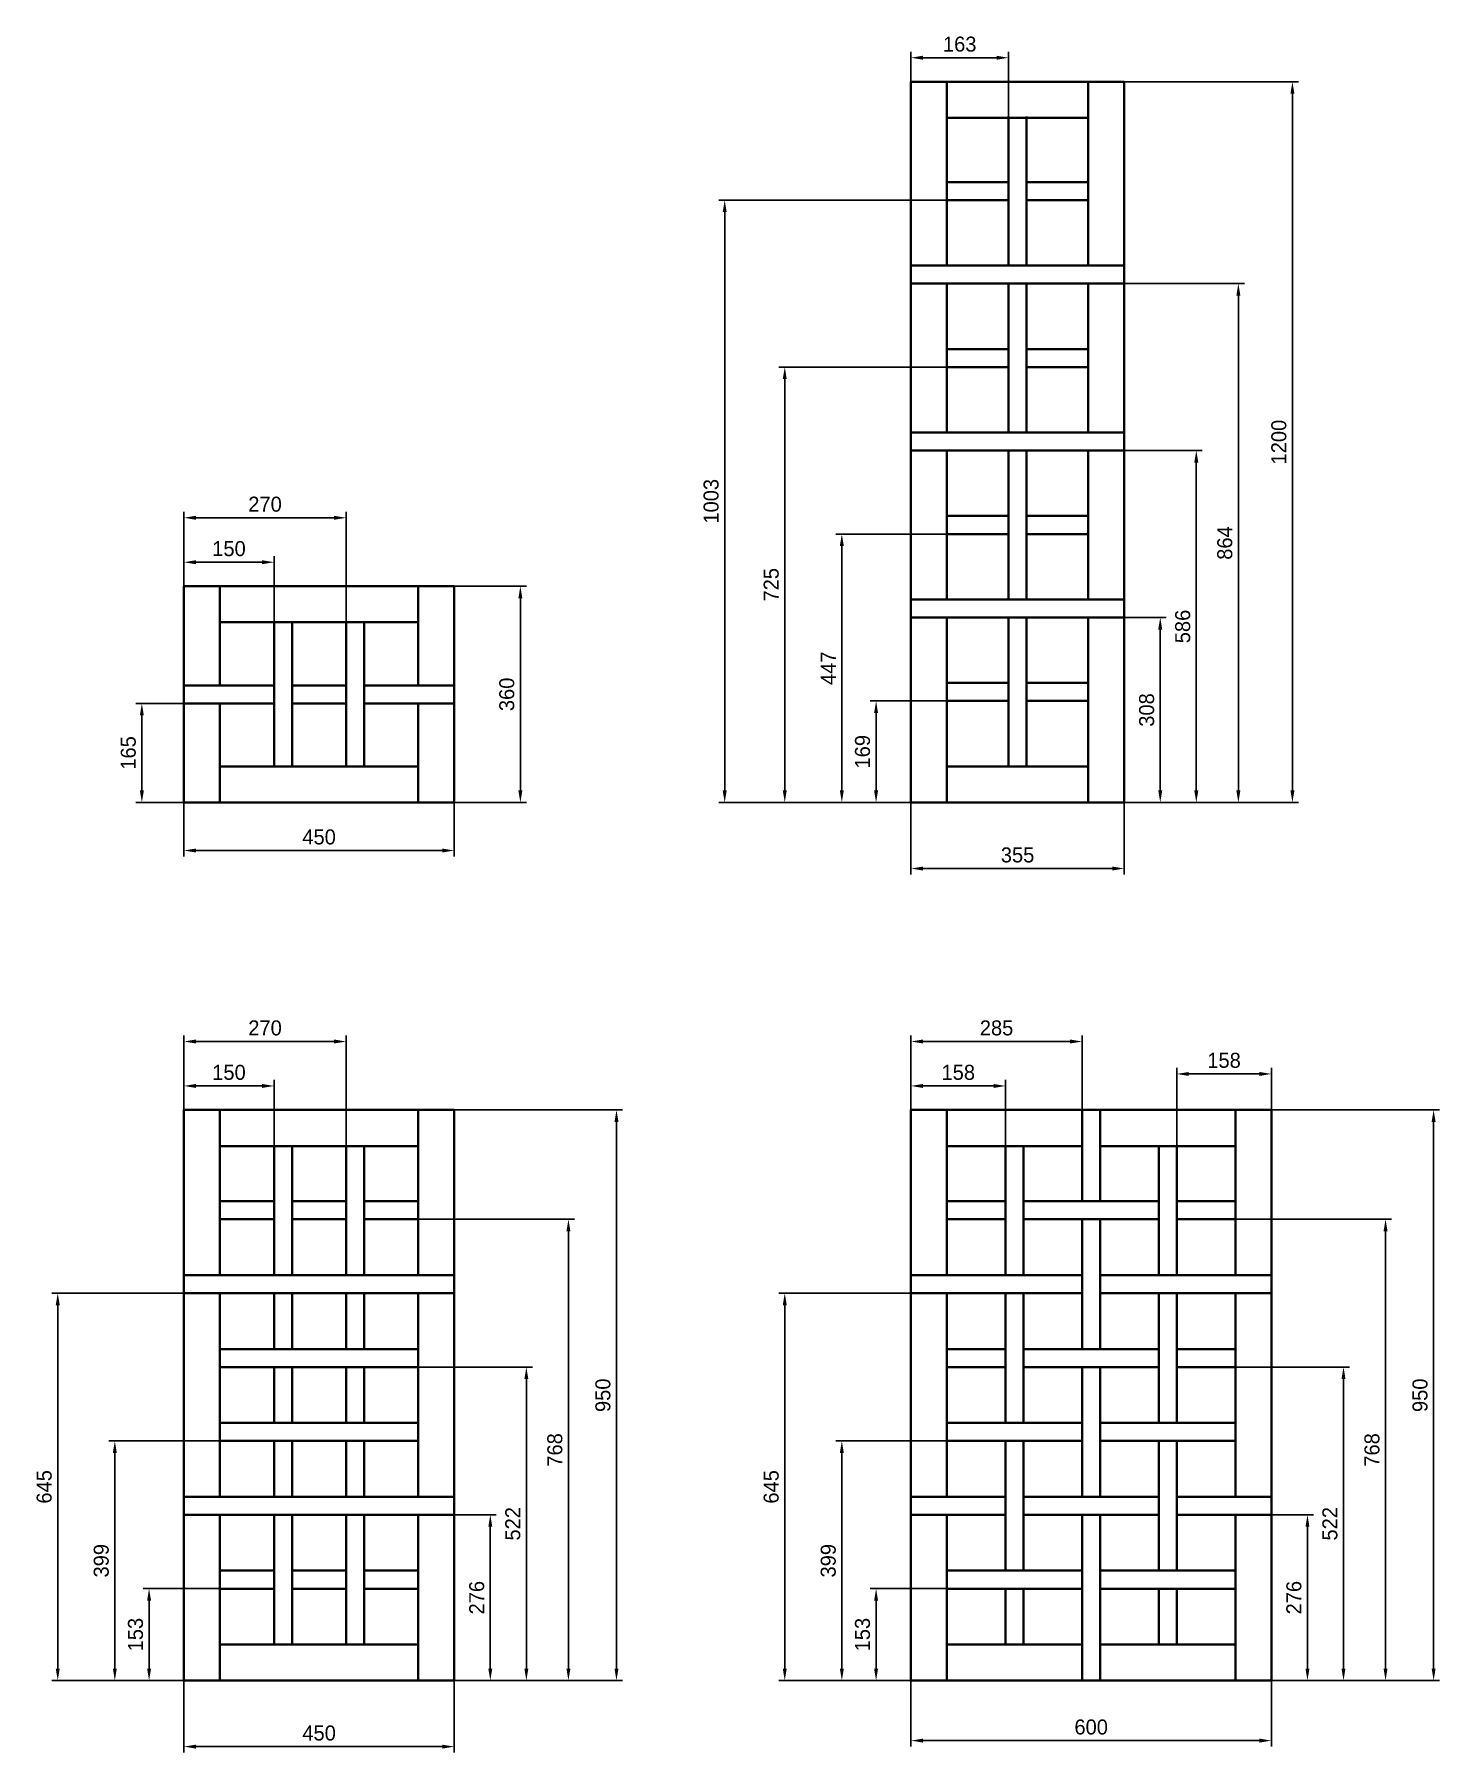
# Model space of a CAD drawing. Header units: millimetres. Extents: x 36689 to 81590, y -49198 to -25401.
# Drawn here: x 79251 to 81590, y -28262 to -25401 of the extents above.
import ezdxf

# ---------------------------------------------------------------- set-up
doc = ezdxf.new("R2010")
doc.units = ezdxf.units.MM
doc.header["$PDMODE"] = 34
doc.header["$PDSIZE"] = 25
doc.layers.add('11 Привязка размеры', color=7, linetype='Continuous')
doc.styles.add('QCADDimTextStyle', font='txt')
doc.dimstyles.new('QCADDimStyle', dxfattribs={"dimtxt": 2.5, "dimasz": 2.5, "dimexe": 1.25, "dimexo": 0.625, "dimtad": 1, "dimtoh": 1, "dimdec": 4, "dimzin": 0, "dimdsep": 46, "dimtxsty": 'QCADDimTextStyle', "dimcen": 0.09, "dimadec": 0, "dimazin": 0, "dimtfac": 1, "dimtdec": 4, "dimtofl": 0, "dimtmove": 0, "dimatfit": 3, "dimfxl": 1, "dimtolj": 1, "dimtzin": 0, "dimarcsym": 0})

msp = doc.modelspace()

# ---------------------------------------------------------------- blocks, each defined once
blk = doc.blocks.new('*D156')
at = {"layer": '11 Привязка размеры', "color": 0, "lineweight": -2}
for p, q in [((79499.9, -28141.8), (79499.9, -28261.8)), ((79949.9, -28141.8), (79949.9, -28261.8)), ((79519.9, -28251.8), (79929.9, -28251.8))]:
    blk.add_line(p, q, dxfattribs=at)
at = {"layer": '11 Привязка размеры', "color": 0}
for points in [[(79519.9, -28248.5), (79519.9, -28255.1), (79499.9, -28251.8)], [(79929.9, -28255.1), (79929.9, -28248.5), (79949.9, -28251.8)]]:
    blk.add_solid(points, dxfattribs=at)
at = {"layer": 'Defpoints', "color": 0}
for p in [(79499.9, -28141.8), (79949.9, -28141.8), (79949.9, -28251.8)]:
    blk.add_point(p, dxfattribs=at)
at = {"layer": '11 Привязка размеры', "color": 0, "insert": (79724.9, -28229.3), "char_height": 25, "attachment_point": 5}
blk.add_mtext('\\A1;450', dxfattribs=at)
blk = doc.blocks.new('*D157')
at = {"layer": '11 Привязка размеры', "color": 0, "lineweight": -2}
for p, q in [((79949.9, -27191.8), (80229.9, -27191.8)), ((80219.9, -27211.8), (80219.9, -28121.8)), ((79949.9, -28141.8), (80229.9, -28141.8))]:
    blk.add_line(p, q, dxfattribs=at)
at = {"layer": '11 Привязка размеры', "color": 0}
for points in [[(80223.2, -27211.8), (80216.6, -27211.8), (80219.9, -27191.8)], [(80216.6, -28121.8), (80223.2, -28121.8), (80219.9, -28141.8)]]:
    blk.add_solid(points, dxfattribs=at)
at = {"layer": 'Defpoints', "color": 0}
for p in [(79949.9, -27191.8), (79949.9, -28141.8), (80219.9, -28141.8)]:
    blk.add_point(p, dxfattribs=at)
at = {"layer": '11 Привязка размеры', "color": 0, "insert": (80197.4, -27666.8), "char_height": 25, "attachment_point": 5, "rotation": 90}
blk.add_mtext('\\A1;950', dxfattribs=at)
blk = doc.blocks.new('*D160')
at = {"layer": '11 Привязка размеры', "color": 0, "lineweight": -2}
for p, q in [((79949.9, -27865.8), (80019.9, -27865.8)), ((80009.9, -28121.8), (80009.9, -27885.8)), ((79949.9, -28141.8), (80019.9, -28141.8))]:
    blk.add_line(p, q, dxfattribs=at)
at = {"layer": '11 Привязка размеры', "color": 0}
for points in [[(80013.2, -27885.8), (80006.6, -27885.8), (80009.9, -27865.8)], [(80006.6, -28121.8), (80013.2, -28121.8), (80009.9, -28141.8)]]:
    blk.add_solid(points, dxfattribs=at)
at = {"layer": 'Defpoints', "color": 0}
for p in [(79949.9, -27865.8), (80009.9, -27865.8), (79949.9, -28141.8)]:
    blk.add_point(p, dxfattribs=at)
at = {"layer": '11 Привязка размеры', "color": 0, "insert": (79987.4, -28003.8), "char_height": 25, "attachment_point": 5, "rotation": 90}
blk.add_mtext('\\A1;276', dxfattribs=at)
blk = doc.blocks.new('*D161')
at = {"layer": '11 Привязка размеры', "color": 0, "lineweight": -2}
for p, q in [((79889.9, -27619.8), (80079.9, -27619.8)), ((80069.9, -28121.8), (80069.9, -27639.8)), ((79949.9, -28141.8), (80079.9, -28141.8))]:
    blk.add_line(p, q, dxfattribs=at)
at = {"layer": '11 Привязка размеры', "color": 0}
for points in [[(80073.2, -27639.8), (80066.6, -27639.8), (80069.9, -27619.8)], [(80066.6, -28121.8), (80073.2, -28121.8), (80069.9, -28141.8)]]:
    blk.add_solid(points, dxfattribs=at)
at = {"layer": 'Defpoints', "color": 0}
for p in [(79889.9, -27619.8), (80069.9, -27619.8), (79949.9, -28141.8)]:
    blk.add_point(p, dxfattribs=at)
at = {"layer": '11 Привязка размеры', "color": 0, "insert": (80047.4, -27880.8), "char_height": 25, "attachment_point": 5, "rotation": 90}
blk.add_mtext('\\A1;522', dxfattribs=at)
blk = doc.blocks.new('*D162')
at = {"layer": '11 Привязка размеры', "color": 0, "lineweight": -2}
for p, q in [((79559.9, -27988.8), (79431.9, -27988.8)), ((79441.9, -28121.8), (79441.9, -28008.8)), ((79499.9, -28141.8), (79431.9, -28141.8))]:
    blk.add_line(p, q, dxfattribs=at)
at = {"layer": '11 Привязка размеры', "color": 0}
for points in [[(79445.2, -28008.8), (79438.6, -28008.8), (79441.9, -27988.8)], [(79438.6, -28121.8), (79445.2, -28121.8), (79441.9, -28141.8)]]:
    blk.add_solid(points, dxfattribs=at)
at = {"layer": 'Defpoints', "color": 0}
for p in [(79441.9, -27988.8), (79559.9, -27988.8), (79499.9, -28141.8)]:
    blk.add_point(p, dxfattribs=at)
at = {"layer": '11 Привязка размеры', "color": 0, "insert": (79419.4, -28065.3), "char_height": 25, "attachment_point": 5, "rotation": 90}
blk.add_mtext('\\A1;153', dxfattribs=at)
blk = doc.blocks.new('*D163')
at = {"layer": '11 Привязка размеры', "color": 0, "lineweight": -2}
for p, q in [((79559.9, -27742.8), (79374.9, -27742.8)), ((79384.9, -28121.8), (79384.9, -27762.8)), ((79499.9, -28141.8), (79374.9, -28141.8))]:
    blk.add_line(p, q, dxfattribs=at)
at = {"layer": '11 Привязка размеры', "color": 0}
for points in [[(79388.2, -27762.8), (79381.6, -27762.8), (79384.9, -27742.8)], [(79381.6, -28121.8), (79388.2, -28121.8), (79384.9, -28141.8)]]:
    blk.add_solid(points, dxfattribs=at)
at = {"layer": 'Defpoints', "color": 0}
for p in [(79384.9, -27742.8), (79559.9, -27742.8), (79499.9, -28141.8)]:
    blk.add_point(p, dxfattribs=at)
at = {"layer": '11 Привязка размеры', "color": 0, "insert": (79362.4, -27942.3), "char_height": 25, "attachment_point": 5, "rotation": 90}
blk.add_mtext('\\A1;399', dxfattribs=at)
blk = doc.blocks.new('*D164')
at = {"layer": '11 Привязка размеры', "color": 0, "lineweight": -2}
for p, q in [((79499.9, -27191.8), (79499.9, -27141.8)), ((79649.9, -27251.8), (79649.9, -27141.8)), ((79519.9, -27151.8), (79629.9, -27151.8))]:
    blk.add_line(p, q, dxfattribs=at)
at = {"layer": '11 Привязка размеры', "color": 0}
for points in [[(79519.9, -27148.5), (79519.9, -27155.1), (79499.9, -27151.8)], [(79629.9, -27155.1), (79629.9, -27148.5), (79649.9, -27151.8)]]:
    blk.add_solid(points, dxfattribs=at)
at = {"layer": 'Defpoints', "color": 0}
for p in [(79649.9, -27151.8), (79499.9, -27191.8), (79649.9, -27251.8)]:
    blk.add_point(p, dxfattribs=at)
at = {"layer": '11 Привязка размеры', "color": 0, "insert": (79574.9, -27129.3), "char_height": 25, "attachment_point": 5}
blk.add_mtext('\\A1;150', dxfattribs=at)
blk = doc.blocks.new('*D165')
at = {"layer": '11 Привязка размеры', "color": 0, "lineweight": -2}
for p, q in [((79499.9, -27191.8), (79499.9, -27067.8)), ((79519.9, -27077.8), (79749.9, -27077.8)), ((79769.9, -27251.8), (79769.9, -27067.8))]:
    blk.add_line(p, q, dxfattribs=at)
at = {"layer": '11 Привязка размеры', "color": 0}
for points in [[(79519.9, -27074.5), (79519.9, -27081.1), (79499.9, -27077.8)], [(79749.9, -27081.1), (79749.9, -27074.5), (79769.9, -27077.8)]]:
    blk.add_solid(points, dxfattribs=at)
at = {"layer": 'Defpoints', "color": 0}
for p in [(79769.9, -27077.8), (79499.9, -27191.8), (79769.9, -27251.8)]:
    blk.add_point(p, dxfattribs=at)
at = {"layer": '11 Привязка размеры', "color": 0, "insert": (79634.9, -27055.3), "char_height": 25, "attachment_point": 5}
blk.add_mtext('\\A1;270', dxfattribs=at)
blk = doc.blocks.new('*D167')
at = {"layer": '11 Привязка размеры', "color": 0, "lineweight": -2}
for p, q in [((79499.9, -27496.8), (79279.9, -27496.8)), ((79289.9, -28121.8), (79289.9, -27516.8)), ((79499.9, -28141.8), (79279.9, -28141.8))]:
    blk.add_line(p, q, dxfattribs=at)
at = {"layer": '11 Привязка размеры', "color": 0}
for points in [[(79293.2, -27516.8), (79286.6, -27516.8), (79289.9, -27496.8)], [(79286.6, -28121.8), (79293.2, -28121.8), (79289.9, -28141.8)]]:
    blk.add_solid(points, dxfattribs=at)
at = {"layer": 'Defpoints', "color": 0}
for p in [(79289.9, -27496.8), (79499.9, -27496.8), (79499.9, -28141.8)]:
    blk.add_point(p, dxfattribs=at)
at = {"layer": '11 Привязка размеры', "color": 0, "insert": (79267.4, -27819.3), "char_height": 25, "attachment_point": 5, "rotation": 90}
blk.add_mtext('\\A1;645', dxfattribs=at)
blk = doc.blocks.new('*D168')
at = {"layer": '11 Привязка размеры', "color": 0, "lineweight": -2}
for p, q in [((79889.9, -27373.8), (80149.9, -27373.8)), ((80139.9, -28121.8), (80139.9, -27393.8)), ((79949.9, -28141.8), (80149.9, -28141.8))]:
    blk.add_line(p, q, dxfattribs=at)
at = {"layer": '11 Привязка размеры', "color": 0}
for points in [[(80143.2, -27393.8), (80136.6, -27393.8), (80139.9, -27373.8)], [(80136.6, -28121.8), (80143.2, -28121.8), (80139.9, -28141.8)]]:
    blk.add_solid(points, dxfattribs=at)
at = {"layer": 'Defpoints', "color": 0}
for p in [(79889.9, -27373.8), (80139.9, -27373.8), (79949.9, -28141.8)]:
    blk.add_point(p, dxfattribs=at)
at = {"layer": '11 Привязка размеры', "color": 0, "insert": (80117.4, -27757.8), "char_height": 25, "attachment_point": 5, "rotation": 90}
blk.add_mtext('\\A1;768', dxfattribs=at)
blk = doc.blocks.new('*D169')
at = {"layer": '11 Привязка размеры', "color": 0, "lineweight": -2}
for p, q in [((81310, -27191.8), (81590, -27191.8)), ((81580, -27211.8), (81580, -28121.8)), ((81310, -28141.8), (81590, -28141.8))]:
    blk.add_line(p, q, dxfattribs=at)
at = {"layer": '11 Привязка размеры', "color": 0}
for points in [[(81583.3, -27211.8), (81576.7, -27211.8), (81580, -27191.8)], [(81576.7, -28121.8), (81583.3, -28121.8), (81580, -28141.8)]]:
    blk.add_solid(points, dxfattribs=at)
at = {"layer": 'Defpoints', "color": 0}
for p in [(81310, -27191.8), (81310, -28141.8), (81580, -28141.8)]:
    blk.add_point(p, dxfattribs=at)
at = {"layer": '11 Привязка размеры', "color": 0, "insert": (81557.5, -27666.8), "char_height": 25, "attachment_point": 5, "rotation": 90}
blk.add_mtext('\\A1;950', dxfattribs=at)
blk = doc.blocks.new('*D170')
at = {"layer": '11 Привязка размеры', "color": 0, "lineweight": -2}
for p, q in [((80710, -28141.8), (80710, -28251.8)), ((81310, -28141.8), (81310, -28251.8)), ((80730, -28241.8), (81290, -28241.8))]:
    blk.add_line(p, q, dxfattribs=at)
at = {"layer": '11 Привязка размеры', "color": 0}
for points in [[(80730, -28238.5), (80730, -28245.1), (80710, -28241.8)], [(81290, -28245.1), (81290, -28238.5), (81310, -28241.8)]]:
    blk.add_solid(points, dxfattribs=at)
at = {"layer": 'Defpoints', "color": 0}
for p in [(80710, -28141.8), (81310, -28141.8), (81310, -28241.8)]:
    blk.add_point(p, dxfattribs=at)
at = {"layer": '11 Привязка размеры', "color": 0, "insert": (81010, -28219.3), "char_height": 25, "attachment_point": 5}
blk.add_mtext('\\A1;600', dxfattribs=at)
blk = doc.blocks.new('*D171')
at = {"layer": '11 Привязка размеры', "color": 0, "lineweight": -2}
for p, q in [((81310, -27865.8), (81380, -27865.8)), ((81370, -28121.8), (81370, -27885.8)), ((81310, -28141.8), (81380, -28141.8))]:
    blk.add_line(p, q, dxfattribs=at)
at = {"layer": '11 Привязка размеры', "color": 0}
for points in [[(81373.3, -27885.8), (81366.7, -27885.8), (81370, -27865.8)], [(81366.7, -28121.8), (81373.3, -28121.8), (81370, -28141.8)]]:
    blk.add_solid(points, dxfattribs=at)
at = {"layer": 'Defpoints', "color": 0}
for p in [(81310, -27865.8), (81370, -27865.8), (81310, -28141.8)]:
    blk.add_point(p, dxfattribs=at)
at = {"layer": '11 Привязка размеры', "color": 0, "insert": (81347.5, -28003.8), "char_height": 25, "attachment_point": 5, "rotation": 90}
blk.add_mtext('\\A1;276', dxfattribs=at)
blk = doc.blocks.new('*D172')
at = {"layer": '11 Привязка размеры', "color": 0, "lineweight": -2}
for p, q in [((81250, -27619.8), (81440, -27619.8)), ((81430, -28121.8), (81430, -27639.8)), ((81310, -28141.8), (81440, -28141.8))]:
    blk.add_line(p, q, dxfattribs=at)
at = {"layer": '11 Привязка размеры', "color": 0}
for points in [[(81433.3, -27639.8), (81426.7, -27639.8), (81430, -27619.8)], [(81426.7, -28121.8), (81433.3, -28121.8), (81430, -28141.8)]]:
    blk.add_solid(points, dxfattribs=at)
at = {"layer": 'Defpoints', "color": 0}
for p in [(81250, -27619.8), (81430, -27619.8), (81310, -28141.8)]:
    blk.add_point(p, dxfattribs=at)
at = {"layer": '11 Привязка размеры', "color": 0, "insert": (81407.5, -27880.8), "char_height": 25, "attachment_point": 5, "rotation": 90}
blk.add_mtext('\\A1;522', dxfattribs=at)
blk = doc.blocks.new('*D173')
at = {"layer": '11 Привязка размеры', "color": 0, "lineweight": -2}
for p, q in [((81250, -27373.8), (81510, -27373.8)), ((81500, -28121.8), (81500, -27393.8)), ((81310, -28141.8), (81510, -28141.8))]:
    blk.add_line(p, q, dxfattribs=at)
at = {"layer": '11 Привязка размеры', "color": 0}
for points in [[(81503.3, -27393.8), (81496.7, -27393.8), (81500, -27373.8)], [(81496.7, -28121.8), (81503.3, -28121.8), (81500, -28141.8)]]:
    blk.add_solid(points, dxfattribs=at)
at = {"layer": 'Defpoints', "color": 0}
for p in [(81250, -27373.8), (81500, -27373.8), (81310, -28141.8)]:
    blk.add_point(p, dxfattribs=at)
at = {"layer": '11 Привязка размеры', "color": 0, "insert": (81477.5, -27757.8), "char_height": 25, "attachment_point": 5, "rotation": 90}
blk.add_mtext('\\A1;768', dxfattribs=at)
blk = doc.blocks.new('*D174')
at = {"layer": '11 Привязка размеры', "color": 0, "lineweight": -2}
for p, q in [((80770, -27988.8), (80642, -27988.8)), ((80652, -28121.8), (80652, -28008.8)), ((80710, -28141.8), (80642, -28141.8))]:
    blk.add_line(p, q, dxfattribs=at)
at = {"layer": '11 Привязка размеры', "color": 0}
for points in [[(80655.3, -28008.8), (80648.7, -28008.8), (80652, -27988.8)], [(80648.7, -28121.8), (80655.3, -28121.8), (80652, -28141.8)]]:
    blk.add_solid(points, dxfattribs=at)
at = {"layer": 'Defpoints', "color": 0}
for p in [(80652, -27988.8), (80770, -27988.8), (80710, -28141.8)]:
    blk.add_point(p, dxfattribs=at)
at = {"layer": '11 Привязка размеры', "color": 0, "insert": (80629.5, -28065.3), "char_height": 25, "attachment_point": 5, "rotation": 90}
blk.add_mtext('\\A1;153', dxfattribs=at)
blk = doc.blocks.new('*D175')
at = {"layer": '11 Привязка размеры', "color": 0, "lineweight": -2}
for p, q in [((80770, -27742.8), (80585, -27742.8)), ((80595, -28121.8), (80595, -27762.8)), ((80710, -28141.8), (80585, -28141.8))]:
    blk.add_line(p, q, dxfattribs=at)
at = {"layer": '11 Привязка размеры', "color": 0}
for points in [[(80598.3, -27762.8), (80591.7, -27762.8), (80595, -27742.8)], [(80591.7, -28121.8), (80598.3, -28121.8), (80595, -28141.8)]]:
    blk.add_solid(points, dxfattribs=at)
at = {"layer": 'Defpoints', "color": 0}
for p in [(80595, -27742.8), (80770, -27742.8), (80710, -28141.8)]:
    blk.add_point(p, dxfattribs=at)
at = {"layer": '11 Привязка размеры', "color": 0, "insert": (80572.5, -27942.3), "char_height": 25, "attachment_point": 5, "rotation": 90}
blk.add_mtext('\\A1;399', dxfattribs=at)
blk = doc.blocks.new('*D176')
at = {"layer": '11 Привязка размеры', "color": 0, "lineweight": -2}
for p, q in [((80710, -27496.8), (80490, -27496.8)), ((80500, -28121.8), (80500, -27516.8)), ((80710, -28141.8), (80490, -28141.8))]:
    blk.add_line(p, q, dxfattribs=at)
at = {"layer": '11 Привязка размеры', "color": 0}
for points in [[(80503.3, -27516.8), (80496.7, -27516.8), (80500, -27496.8)], [(80496.7, -28121.8), (80503.3, -28121.8), (80500, -28141.8)]]:
    blk.add_solid(points, dxfattribs=at)
at = {"layer": 'Defpoints', "color": 0}
for p in [(80500, -27496.8), (80710, -27496.8), (80710, -28141.8)]:
    blk.add_point(p, dxfattribs=at)
at = {"layer": '11 Привязка размеры', "color": 0, "insert": (80477.5, -27819.3), "char_height": 25, "attachment_point": 5, "rotation": 90}
blk.add_mtext('\\A1;645', dxfattribs=at)
blk = doc.blocks.new('*D177')
at = {"layer": '11 Привязка размеры', "color": 0, "lineweight": -2}
for p, q in [((80710, -27191.8), (80710, -27141.8)), ((80867.5, -27251.8), (80867.5, -27141.8)), ((80730, -27151.8), (80847.5, -27151.8))]:
    blk.add_line(p, q, dxfattribs=at)
at = {"layer": '11 Привязка размеры', "color": 0}
for points in [[(80730, -27148.5), (80730, -27155.1), (80710, -27151.8)], [(80847.5, -27155.1), (80847.5, -27148.5), (80867.5, -27151.8)]]:
    blk.add_solid(points, dxfattribs=at)
at = {"layer": 'Defpoints', "color": 0}
for p in [(80867.5, -27151.8), (80710, -27191.8), (80867.5, -27251.8)]:
    blk.add_point(p, dxfattribs=at)
at = {"layer": '11 Привязка размеры', "color": 0, "insert": (80788.8, -27129.3), "char_height": 25, "attachment_point": 5}
blk.add_mtext('\\A1;158', dxfattribs=at)
blk = doc.blocks.new('*D178')
at = {"layer": '11 Привязка размеры', "color": 0, "lineweight": -2}
for p, q in [((80710, -27191.8), (80710, -27067.8)), ((80730, -27077.8), (80975, -27077.8)), ((80995, -27191.8), (80995, -27067.8))]:
    blk.add_line(p, q, dxfattribs=at)
at = {"layer": '11 Привязка размеры', "color": 0}
for points in [[(80730, -27074.5), (80730, -27081.1), (80710, -27077.8)], [(80975, -27081.1), (80975, -27074.5), (80995, -27077.8)]]:
    blk.add_solid(points, dxfattribs=at)
at = {"layer": 'Defpoints', "color": 0}
for p in [(80995, -27077.8), (80710, -27191.8), (80995, -27191.8)]:
    blk.add_point(p, dxfattribs=at)
at = {"layer": '11 Привязка размеры', "color": 0, "insert": (80852.5, -27055.3), "char_height": 25, "attachment_point": 5}
blk.add_mtext('\\A1;285', dxfattribs=at)
blk = doc.blocks.new('*D180')
at = {"layer": '11 Привязка размеры', "color": 0, "lineweight": -2}
for p, q in [((81152.5, -27251.8), (81152.5, -27121.8)), ((81290, -27131.8), (81172.5, -27131.8)), ((81310, -27191.8), (81310, -27121.8))]:
    blk.add_line(p, q, dxfattribs=at)
at = {"layer": '11 Привязка размеры', "color": 0}
for points in [[(81172.5, -27128.5), (81172.5, -27135.1), (81152.5, -27131.8)], [(81290, -27135.1), (81290, -27128.5), (81310, -27131.8)]]:
    blk.add_solid(points, dxfattribs=at)
at = {"layer": 'Defpoints', "color": 0}
for p in [(81152.5, -27131.8), (81310, -27191.8), (81152.5, -27251.8)]:
    blk.add_point(p, dxfattribs=at)
at = {"layer": '11 Привязка размеры', "color": 0, "insert": (81231.2, -27109.3), "char_height": 25, "attachment_point": 5}
blk.add_mtext('\\A1;158', dxfattribs=at)
blk = doc.blocks.new('*D181')
at = {"layer": '11 Привязка размеры', "color": 0, "lineweight": -2}
for p, q in [((79949.9, -26319.8), (80069.9, -26319.8)), ((80059.9, -26339.8), (80059.9, -26659.8)), ((79949.9, -26679.8), (80069.9, -26679.8))]:
    blk.add_line(p, q, dxfattribs=at)
at = {"layer": '11 Привязка размеры', "color": 0}
for points in [[(80063.2, -26339.8), (80056.6, -26339.8), (80059.9, -26319.8)], [(80056.6, -26659.8), (80063.2, -26659.8), (80059.9, -26679.8)]]:
    blk.add_solid(points, dxfattribs=at)
at = {"layer": 'Defpoints', "color": 0}
for p in [(79949.9, -26319.8), (79949.9, -26679.8), (80059.9, -26679.8)]:
    blk.add_point(p, dxfattribs=at)
at = {"layer": '11 Привязка размеры', "color": 0, "insert": (80037.4, -26499.8), "char_height": 25, "attachment_point": 5, "rotation": 90}
blk.add_mtext('\\A1;360', dxfattribs=at)
blk = doc.blocks.new('*D182')
at = {"layer": '11 Привязка размеры', "color": 0, "lineweight": -2}
for p, q in [((79499.9, -26679.8), (79499.9, -26769.8)), ((79949.9, -26679.8), (79949.9, -26769.8)), ((79519.9, -26759.8), (79929.9, -26759.8))]:
    blk.add_line(p, q, dxfattribs=at)
at = {"layer": '11 Привязка размеры', "color": 0}
for points in [[(79519.9, -26756.5), (79519.9, -26763.1), (79499.9, -26759.8)], [(79929.9, -26763.1), (79929.9, -26756.5), (79949.9, -26759.8)]]:
    blk.add_solid(points, dxfattribs=at)
at = {"layer": 'Defpoints', "color": 0}
for p in [(79499.9, -26679.8), (79949.9, -26679.8), (79949.9, -26759.8)]:
    blk.add_point(p, dxfattribs=at)
at = {"layer": '11 Привязка размеры', "color": 0, "insert": (79724.9, -26737.3), "char_height": 25, "attachment_point": 5}
blk.add_mtext('\\A1;450', dxfattribs=at)
blk = doc.blocks.new('*D183')
at = {"layer": '11 Привязка размеры', "color": 0, "lineweight": -2}
for p, q in [((79499.9, -26319.8), (79499.9, -26269.8)), ((79519.9, -26279.8), (79629.9, -26279.8)), ((79649.9, -26379.8), (79649.9, -26269.8))]:
    blk.add_line(p, q, dxfattribs=at)
at = {"layer": '11 Привязка размеры', "color": 0}
for points in [[(79519.9, -26276.5), (79519.9, -26283.1), (79499.9, -26279.8)], [(79629.9, -26283.1), (79629.9, -26276.5), (79649.9, -26279.8)]]:
    blk.add_solid(points, dxfattribs=at)
at = {"layer": 'Defpoints', "color": 0}
for p in [(79649.9, -26279.8), (79499.9, -26319.8), (79649.9, -26379.8)]:
    blk.add_point(p, dxfattribs=at)
at = {"layer": '11 Привязка размеры', "color": 0, "insert": (79574.9, -26257.3), "char_height": 25, "attachment_point": 5}
blk.add_mtext('\\A1;150', dxfattribs=at)
blk = doc.blocks.new('*D184')
at = {"layer": '11 Привязка размеры', "color": 0, "lineweight": -2}
for p, q in [((79499.9, -26319.8), (79499.9, -26195.8)), ((79519.9, -26205.8), (79749.9, -26205.8)), ((79769.9, -26379.8), (79769.9, -26195.8))]:
    blk.add_line(p, q, dxfattribs=at)
at = {"layer": '11 Привязка размеры', "color": 0}
for points in [[(79519.9, -26202.5), (79519.9, -26209.1), (79499.9, -26205.8)], [(79749.9, -26209.1), (79749.9, -26202.5), (79769.9, -26205.8)]]:
    blk.add_solid(points, dxfattribs=at)
at = {"layer": 'Defpoints', "color": 0}
for p in [(79769.9, -26205.8), (79499.9, -26319.8), (79769.9, -26379.8)]:
    blk.add_point(p, dxfattribs=at)
at = {"layer": '11 Привязка размеры', "color": 0, "insert": (79634.9, -26183.3), "char_height": 25, "attachment_point": 5}
blk.add_mtext('\\A1;270', dxfattribs=at)
blk = doc.blocks.new('*D185')
at = {"layer": '11 Привязка размеры', "color": 0, "lineweight": -2}
for p, q in [((79499.9, -26514.8), (79419.9, -26514.8)), ((79429.9, -26534.8), (79429.9, -26659.8)), ((79499.9, -26679.8), (79419.9, -26679.8))]:
    blk.add_line(p, q, dxfattribs=at)
at = {"layer": '11 Привязка размеры', "color": 0}
for points in [[(79433.2, -26534.8), (79426.6, -26534.8), (79429.9, -26514.8)], [(79426.6, -26659.8), (79433.2, -26659.8), (79429.9, -26679.8)]]:
    blk.add_solid(points, dxfattribs=at)
at = {"layer": 'Defpoints', "color": 0}
for p in [(79499.9, -26514.8), (79429.9, -26679.8), (79499.9, -26679.8)]:
    blk.add_point(p, dxfattribs=at)
at = {"layer": '11 Привязка размеры', "color": 0, "insert": (79407.4, -26597.3), "char_height": 25, "attachment_point": 5, "rotation": 90}
blk.add_mtext('\\A1;165', dxfattribs=at)
blk = doc.blocks.new('*D195')
at = {"layer": '11 Привязка размеры', "color": 0, "lineweight": -2}
for p, q in [((81065, -25479.8), (81355, -25479.8)), ((81345, -25499.8), (81345, -26659.8)), ((81065, -26679.8), (81355, -26679.8))]:
    blk.add_line(p, q, dxfattribs=at)
at = {"layer": '11 Привязка размеры', "color": 0}
for points in [[(81348.3, -25499.8), (81341.7, -25499.8), (81345, -25479.8)], [(81341.7, -26659.8), (81348.3, -26659.8), (81345, -26679.8)]]:
    blk.add_solid(points, dxfattribs=at)
at = {"layer": 'Defpoints', "color": 0}
for p in [(81065, -25479.8), (81065, -26679.8), (81345, -26679.8)]:
    blk.add_point(p, dxfattribs=at)
at = {"layer": '11 Привязка размеры', "color": 0, "insert": (81322.5, -26079.8), "char_height": 25, "attachment_point": 5, "rotation": 90}
blk.add_mtext('\\A1;1200', dxfattribs=at)
blk = doc.blocks.new('*D196')
at = {"layer": '11 Привязка размеры', "color": 0, "lineweight": -2}
for p, q in [((81065, -26371.8), (81135, -26371.8)), ((81125, -26659.8), (81125, -26391.8)), ((81065, -26679.8), (81135, -26679.8))]:
    blk.add_line(p, q, dxfattribs=at)
at = {"layer": '11 Привязка размеры', "color": 0}
for points in [[(81128.3, -26391.8), (81121.7, -26391.8), (81125, -26371.8)], [(81121.7, -26659.8), (81128.3, -26659.8), (81125, -26679.8)]]:
    blk.add_solid(points, dxfattribs=at)
at = {"layer": 'Defpoints', "color": 0}
for p in [(81065, -26371.8), (81125, -26371.8), (81065, -26679.8)]:
    blk.add_point(p, dxfattribs=at)
at = {"layer": '11 Привязка размеры', "color": 0, "insert": (81102.5, -26525.8), "char_height": 25, "attachment_point": 5, "rotation": 90}
blk.add_mtext('\\A1;308', dxfattribs=at)
blk = doc.blocks.new('*D197')
at = {"layer": '11 Привязка размеры', "color": 0, "lineweight": -2}
for p, q in [((81065, -26093.8), (81195, -26093.8)), ((81185, -26659.8), (81185, -26113.8)), ((81065, -26679.8), (81195, -26679.8))]:
    blk.add_line(p, q, dxfattribs=at)
at = {"layer": '11 Привязка размеры', "color": 0}
for points in [[(81188.3, -26113.8), (81181.7, -26113.8), (81185, -26093.8)], [(81181.7, -26659.8), (81188.3, -26659.8), (81185, -26679.8)]]:
    blk.add_solid(points, dxfattribs=at)
at = {"layer": 'Defpoints', "color": 0}
for p in [(81065, -26093.8), (81185, -26093.8), (81065, -26679.8)]:
    blk.add_point(p, dxfattribs=at)
at = {"layer": '11 Привязка размеры', "color": 0, "insert": (81162.5, -26386.8), "char_height": 25, "attachment_point": 5, "rotation": 90}
blk.add_mtext('\\A1;586', dxfattribs=at)
blk = doc.blocks.new('*D198')
at = {"layer": '11 Привязка размеры', "color": 0, "lineweight": -2}
for p, q in [((81065, -25815.8), (81265, -25815.8)), ((81255, -26659.8), (81255, -25835.8)), ((81065, -26679.8), (81265, -26679.8))]:
    blk.add_line(p, q, dxfattribs=at)
at = {"layer": '11 Привязка размеры', "color": 0}
for points in [[(81258.3, -25835.8), (81251.7, -25835.8), (81255, -25815.8)], [(81251.7, -26659.8), (81258.3, -26659.8), (81255, -26679.8)]]:
    blk.add_solid(points, dxfattribs=at)
at = {"layer": 'Defpoints', "color": 0}
for p in [(81065, -25815.8), (81255, -25815.8), (81065, -26679.8)]:
    blk.add_point(p, dxfattribs=at)
at = {"layer": '11 Привязка размеры', "color": 0, "insert": (81232.5, -26247.8), "char_height": 25, "attachment_point": 5, "rotation": 90}
blk.add_mtext('\\A1;864', dxfattribs=at)
blk = doc.blocks.new('*D199')
at = {"layer": '11 Привязка размеры', "color": 0, "lineweight": -2}
for p, q in [((80710, -26679.8), (80710, -26799.8)), ((81065, -26679.8), (81065, -26799.8)), ((80730, -26789.8), (81045, -26789.8))]:
    blk.add_line(p, q, dxfattribs=at)
at = {"layer": '11 Привязка размеры', "color": 0}
for points in [[(80730, -26786.5), (80730, -26793.1), (80710, -26789.8)], [(81045, -26793.1), (81045, -26786.5), (81065, -26789.8)]]:
    blk.add_solid(points, dxfattribs=at)
at = {"layer": 'Defpoints', "color": 0}
for p in [(80710, -26679.8), (81065, -26679.8), (81065, -26789.8)]:
    blk.add_point(p, dxfattribs=at)
at = {"layer": '11 Привязка размеры', "color": 0, "insert": (80887.5, -26767.3), "char_height": 25, "attachment_point": 5}
blk.add_mtext('\\A1;355', dxfattribs=at)
blk = doc.blocks.new('*D200')
at = {"layer": '11 Привязка размеры', "color": 0, "lineweight": -2}
for p, q in [((80770, -26510.8), (80642, -26510.8)), ((80652, -26659.8), (80652, -26530.8)), ((80710, -26679.8), (80642, -26679.8))]:
    blk.add_line(p, q, dxfattribs=at)
at = {"layer": '11 Привязка размеры', "color": 0}
for points in [[(80655.3, -26530.8), (80648.7, -26530.8), (80652, -26510.8)], [(80648.7, -26659.8), (80655.3, -26659.8), (80652, -26679.8)]]:
    blk.add_solid(points, dxfattribs=at)
at = {"layer": 'Defpoints', "color": 0}
for p in [(80652, -26510.8), (80770, -26510.8), (80710, -26679.8)]:
    blk.add_point(p, dxfattribs=at)
at = {"layer": '11 Привязка размеры', "color": 0, "insert": (80629.5, -26595.3), "char_height": 25, "attachment_point": 5, "rotation": 90}
blk.add_mtext('\\A1;169', dxfattribs=at)
blk = doc.blocks.new('*D201')
at = {"layer": '11 Привязка размеры', "color": 0, "lineweight": -2}
for p, q in [((80770, -26232.8), (80585, -26232.8)), ((80595, -26659.8), (80595, -26252.8)), ((80710, -26679.8), (80585, -26679.8))]:
    blk.add_line(p, q, dxfattribs=at)
at = {"layer": '11 Привязка размеры', "color": 0}
for points in [[(80598.3, -26252.8), (80591.7, -26252.8), (80595, -26232.8)], [(80591.7, -26659.8), (80598.3, -26659.8), (80595, -26679.8)]]:
    blk.add_solid(points, dxfattribs=at)
at = {"layer": 'Defpoints', "color": 0}
for p in [(80595, -26232.8), (80770, -26232.8), (80710, -26679.8)]:
    blk.add_point(p, dxfattribs=at)
at = {"layer": '11 Привязка размеры', "color": 0, "insert": (80572.5, -26456.3), "char_height": 25, "attachment_point": 5, "rotation": 90}
blk.add_mtext('\\A1;447', dxfattribs=at)
blk = doc.blocks.new('*D202')
at = {"layer": '11 Привязка размеры', "color": 0, "lineweight": -2}
for p, q in [((80770, -25954.8), (80490, -25954.8)), ((80500, -26659.8), (80500, -25974.8)), ((80710, -26679.8), (80490, -26679.8))]:
    blk.add_line(p, q, dxfattribs=at)
at = {"layer": '11 Привязка размеры', "color": 0}
for points in [[(80503.3, -25974.8), (80496.7, -25974.8), (80500, -25954.8)], [(80496.7, -26659.8), (80503.3, -26659.8), (80500, -26679.8)]]:
    blk.add_solid(points, dxfattribs=at)
at = {"layer": 'Defpoints', "color": 0}
for p in [(80500, -25954.8), (80770, -25954.8), (80710, -26679.8)]:
    blk.add_point(p, dxfattribs=at)
at = {"layer": '11 Привязка размеры', "color": 0, "insert": (80477.5, -26317.3), "char_height": 25, "attachment_point": 5, "rotation": 90}
blk.add_mtext('\\A1;725', dxfattribs=at)
blk = doc.blocks.new('*D203')
at = {"layer": '11 Привязка размеры', "color": 0, "lineweight": -2}
for p, q in [((80770, -25676.8), (80390, -25676.8)), ((80400, -26659.8), (80400, -25696.8)), ((80710, -26679.8), (80390, -26679.8))]:
    blk.add_line(p, q, dxfattribs=at)
at = {"layer": '11 Привязка размеры', "color": 0}
for points in [[(80403.3, -25696.8), (80396.7, -25696.8), (80400, -25676.8)], [(80396.7, -26659.8), (80403.3, -26659.8), (80400, -26679.8)]]:
    blk.add_solid(points, dxfattribs=at)
at = {"layer": 'Defpoints', "color": 0}
for p in [(80400, -25676.8), (80770, -25676.8), (80710, -26679.8)]:
    blk.add_point(p, dxfattribs=at)
at = {"layer": '11 Привязка размеры', "color": 0, "insert": (80377.5, -26178.3), "char_height": 25, "attachment_point": 5, "rotation": 90}
blk.add_mtext('\\A1;1003', dxfattribs=at)
blk = doc.blocks.new('*D204')
at = {"layer": '11 Привязка размеры', "color": 0, "lineweight": -2}
for p, q in [((80710, -25479.8), (80710, -25429.8)), ((80872.5, -25539.8), (80872.5, -25429.8)), ((80730, -25439.8), (80852.5, -25439.8))]:
    blk.add_line(p, q, dxfattribs=at)
at = {"layer": '11 Привязка размеры', "color": 0}
for points in [[(80730, -25436.5), (80730, -25443.1), (80710, -25439.8)], [(80852.5, -25443.1), (80852.5, -25436.5), (80872.5, -25439.8)]]:
    blk.add_solid(points, dxfattribs=at)
at = {"layer": 'Defpoints', "color": 0}
for p in [(80872.5, -25439.8), (80710, -25479.8), (80872.5, -25539.8)]:
    blk.add_point(p, dxfattribs=at)
at = {"layer": '11 Привязка размеры', "color": 0, "insert": (80791.2, -25417.3), "char_height": 25, "attachment_point": 5}
blk.add_mtext('\\A1;163', dxfattribs=at)

# ---------------------------------------------------------------- dimensions: what is measured, and where the dimension line sits
at = {"layer": '11 Привязка размеры'}
for base, p1, p2, picture, middle in [((80872.5, -25439.7963724064), (80710, -25479.7963724064), (80872.5, -25539.7963724064), '*D204', (80791.25, -25417.2963724064)), ((79769.90355, -26205.79637), (79499.90355, -26319.79637), (79769.90355, -26379.79637), '*D184', (79634.90355, -26183.29637)), ((79649.90355, -26279.79637), (79499.90355, -26319.79637), (79649.90355, -26379.79637), '*D183', (79574.90355, -26257.27901)), ((79949.90355, -26759.79637), (79499.90355, -26679.79637), (79949.90355, -26679.79637), '*D182', (79724.90355, -26737.27901)), ((81065, -26789.79637), (80710, -26679.79637), (81065, -26679.79637), '*D199', (80887.5, -26767.26165)), ((79769.90355, -27077.81495), (79499.90355, -27191.81495), (79769.90355, -27251.81495), '*D165', (79634.90355, -27055.31495)), ((80995, -27077.81495), (80710, -27191.81495), (80995, -27191.81495), '*D178', (80852.5, -27055.29759)), ((81152.5, -27131.814951512), (81310, -27191.814951512), (81152.5, -27251.814951512), '*D180', (81231.25, -27109.2975904009)), ((79649.90355, -27151.81495), (79499.90355, -27191.81495), (79649.90355, -27251.81495), '*D164', (79574.90355, -27129.29759)), ((80867.5, -27151.814951512), (80710, -27191.814951512), (80867.5, -27251.814951512), '*D177', (80788.75, -27129.2975904009)), ((79949.90355, -28251.81495), (79499.90355, -28141.81495), (79949.90355, -28141.81495), '*D156', (79724.90355, -28229.29759)), ((81310, -28241.81495), (80710, -28141.81495), (81310, -28141.81495), '*D170', (81010, -28219.31495))]:
    dim = msp.add_linear_dim(base=base, p1=p1, p2=p2, dimstyle='QCADDimStyle', override={"dimscale": 10, "dimasz": 2, "dimexe": 1, "dimexo": 0, "dimgap": 1, "dimdec": 0, "dimtxsty": 'Standard', "dimtmove": 2}, dxfattribs=at)
    dim.commit()
    dim.dimension.update_dxf_attribs({"geometry": picture, "text_midpoint": middle})
for base, p1, p2, override, picture, middle in [((81345, -26679.79637), (81065, -25479.79637), (81065, -26679.79637), {"dimscale": 10, "dimasz": 2, "dimexe": 1, "dimexo": 0, "dimgap": 1, "dimdec": 0, "dimtxsty": 'Standard', "dimtmove": 2}, '*D195', (81322.5, -26079.79637)), ((80400, -25676.79637), (80710, -26679.79637), (80770, -25676.79637), {"dimscale": 10, "dimasz": 2, "dimexe": 1, "dimexo": 0, "dimgap": 1, "dimdec": 0, "dimtxsty": 'Standard', "dimtmove": 2}, '*D203', (80377.5, -26178.29637)), ((81255, -25815.79637), (81065, -26679.79637), (81065, -25815.79637), {"dimscale": 10, "dimasz": 2, "dimexe": 1, "dimexo": 0, "dimgap": 1, "dimdec": 0, "dimtxsty": 'Standard', "dimtmove": 2}, '*D198', (81232.5, -26247.79637)), ((80500, -25954.79637), (80710, -26679.79637), (80770, -25954.79637), {"dimscale": 10, "dimasz": 2, "dimexe": 1, "dimexo": 0, "dimgap": 1, "dimdec": 0, "dimtxsty": 'Standard', "dimtmove": 2}, '*D202', (80477.48264, -26317.29637)), ((81185, -26093.79637), (81065, -26679.79637), (81065, -26093.79637), {"dimscale": 10, "dimasz": 2, "dimexe": 1, "dimexo": 0, "dimgap": 1, "dimdec": 0, "dimtxsty": 'Standard', "dimtmove": 2}, '*D197', (81162.48264, -26386.79637)), ((80595, -26232.79637), (80710, -26679.79637), (80770, -26232.79637), {"dimscale": 10, "dimasz": 2, "dimexe": 1, "dimexo": 0, "dimgap": 1, "dimdec": 0, "dimtxsty": 'Standard', "dimtmove": 2}, '*D201', (80572.5, -26456.29637)), ((81125, -26371.79637), (81065, -26679.79637), (81065, -26371.79637), {"dimscale": 10, "dimasz": 2, "dimexe": 1, "dimexo": 0, "dimgap": 1, "dimdec": 0, "dimtxsty": 'Standard', "dimtmove": 2}, '*D196', (81102.5, -26525.79637)), ((79429.90355, -26679.79637), (79499.90355, -26514.79637), (79499.90355, -26679.79637), {"dimscale": 10, "dimasz": 2, "dimexe": 1, "dimexo": 0, "dimgap": 1, "dimdec": 0, "dimtxsty": 'Standard', "dimtmove": 2}, '*D185', (79407.38619, -26597.29637)), ((80652, -26510.79637), (80710, -26679.79637), (80770, -26510.79637), {"dimscale": 10, "dimasz": 2, "dimexe": 1, "dimexo": 0, "dimgap": 1, "dimdec": 0, "dimtxsty": 'Standard', "dimtmove": 2}, '*D200', (80629.5, -26595.29637)), ((80219.90355, -28141.81495), (79949.90355, -27191.81495), (79949.90355, -28141.81495), {"dimscale": 10, "dimtxt": 2.5, "dimasz": 2, "dimexe": 1, "dimexo": 0, "dimgap": 1, "dimdec": 0, "dimtxsty": 'Standard', "dimtmove": 2}, '*D157', (80197.38619, -27666.81495)), ((81580, -28141.81495), (81310, -27191.81495), (81310, -28141.81495), {"dimscale": 10, "dimtxt": 2.5, "dimasz": 2, "dimexe": 1, "dimexo": 0, "dimgap": 1, "dimdec": 0, "dimtxsty": 'Standard', "dimtmove": 2}, '*D169', (81557.48264, -27666.81495)), ((80139.90355, -27373.81495), (79949.90355, -28141.81495), (79889.90355, -27373.81495), {"dimscale": 10, "dimasz": 2, "dimexe": 1, "dimexo": 0, "dimgap": 1, "dimdec": 0, "dimtxsty": 'Standard', "dimtmove": 2}, '*D168', (80117.40355, -27757.81495)), ((81500, -27373.81495), (81310, -28141.81495), (81250, -27373.81495), {"dimscale": 10, "dimasz": 2, "dimexe": 1, "dimexo": 0, "dimgap": 1, "dimdec": 0, "dimtxsty": 'Standard', "dimtmove": 2}, '*D173', (81477.5, -27757.81495)), ((79289.90355, -27496.81495), (79499.90355, -28141.81495), (79499.90355, -27496.81495), {"dimscale": 10, "dimasz": 2, "dimexe": 1, "dimexo": 0, "dimgap": 1, "dimdec": 0, "dimtxsty": 'Standard', "dimtmove": 2}, '*D167', (79267.38619, -27819.31495)), ((80500, -27496.81495), (80710, -28141.81495), (80710, -27496.81495), {"dimscale": 10, "dimasz": 2, "dimexe": 1, "dimexo": 0, "dimgap": 1, "dimdec": 0, "dimtxsty": 'Standard', "dimtmove": 2}, '*D176', (80477.48264, -27819.31495)), ((80069.90355, -27619.81495), (79949.90355, -28141.81495), (79889.90355, -27619.81495), {"dimscale": 10, "dimasz": 2, "dimexe": 1, "dimexo": 0, "dimgap": 1, "dimdec": 0, "dimtxsty": 'Standard', "dimtmove": 2}, '*D161', (80047.38619, -27880.81495)), ((81430, -27619.81495), (81310, -28141.81495), (81250, -27619.81495), {"dimscale": 10, "dimasz": 2, "dimexe": 1, "dimexo": 0, "dimgap": 1, "dimdec": 0, "dimtxsty": 'Standard', "dimtmove": 2}, '*D172', (81407.48264, -27880.81495)), ((79384.90355, -27742.81495), (79499.90355, -28141.81495), (79559.90355, -27742.81495), {"dimscale": 10, "dimasz": 2, "dimexe": 1, "dimexo": 0, "dimgap": 1, "dimdec": 0, "dimtxsty": 'Standard', "dimtmove": 2}, '*D163', (79362.40355, -27942.31495)), ((80595, -27742.81495), (80710, -28141.81495), (80770, -27742.81495), {"dimscale": 10, "dimasz": 2, "dimexe": 1, "dimexo": 0, "dimgap": 1, "dimdec": 0, "dimtxsty": 'Standard', "dimtmove": 2}, '*D175', (80572.5, -27942.31495)), ((80009.90355, -27865.81495), (79949.90355, -28141.81495), (79949.90355, -27865.81495), {"dimscale": 10, "dimasz": 2, "dimexe": 1, "dimexo": 0, "dimgap": 1, "dimdec": 0, "dimtxsty": 'Standard', "dimtmove": 2}, '*D160', (79987.40355, -28003.81495)), ((81370, -27865.81495), (81310, -28141.81495), (81310, -27865.81495), {"dimscale": 10, "dimasz": 2, "dimexe": 1, "dimexo": 0, "dimgap": 1, "dimdec": 0, "dimtxsty": 'Standard', "dimtmove": 2}, '*D171', (81347.5, -28003.81495)), ((79441.90355, -27988.81495), (79499.90355, -28141.81495), (79559.90355, -27988.81495), {"dimscale": 10, "dimasz": 2, "dimexe": 1, "dimexo": 0, "dimgap": 1, "dimdec": 0, "dimtxsty": 'Standard', "dimtmove": 2}, '*D162', (79419.38619, -28065.31495)), ((80652, -27988.81495), (80710, -28141.81495), (80770, -27988.81495), {"dimscale": 10, "dimasz": 2, "dimexe": 1, "dimexo": 0, "dimgap": 1, "dimdec": 0, "dimtxsty": 'Standard', "dimtmove": 2}, '*D174', (80629.48264, -28065.31495))]:
    dim = msp.add_linear_dim(base=base, p1=p1, p2=p2, angle=90, dimstyle='QCADDimStyle', override=override, dxfattribs=at)
    dim.commit()
    dim.dimension.update_dxf_attribs({"geometry": picture, "text_midpoint": middle})
dim = msp.add_aligned_dim(p1=(79949.90355, -26319.79637), p2=(79949.90355, -26679.79637), distance=110, dimstyle='QCADDimStyle', override={"dimscale": 10, "dimasz": 2, "dimexe": 1, "dimexo": 0, "dimgap": 1, "dimdec": 0, "dimtxsty": 'Standard', "dimtmove": 2}, dxfattribs=at)
dim.commit()
dim.dimension.update_dxf_attribs({"geometry": '*D181', "text_midpoint": (80037.40355, -26499.79637)})

# ---------------------------------------------------------------- linework, layer by layer
at = {"color": 36, "lineweight": 40}
for p, q in [((81065, -25479.79637), (80710, -25479.79637)), ((80710, -25479.79637), (80710, -26679.79637)), ((80770, -25479.79637), (80770, -25785.79637)), ((81005, -25785.79637), (81005, -25479.79637)), ((81065, -26679.79637), (81065, -25479.79637)), ((81005, -25539.79637), (80770, -25539.79637)), ((80872.5, -25785.79637), (80872.5, -25537.79637)), ((80902.5, -25785.79637), (80902.5, -25537.79637)), ((80770, -25646.79637), (80872.5, -25646.79637)), ((80902.5, -25646.79637), (81005, -25646.79637)), ((80770, -25676.79637), (80872.5, -25676.79637)), ((80902.5, -25676.79637), (81005, -25676.79637)), ((80710, -25785.79637), (81065, -25785.79637)), ((80710, -25815.79637), (81065, -25815.79637)), ((80770, -25815.79637), (80770, -26063.79637)), ((80872.5, -26063.79637), (80872.5, -25815.79637)), ((80902.5, -26063.79637), (80902.5, -25815.79637)), ((81005, -26063.79637), (81005, -25815.79637)), ((80770, -25924.79637), (80872.5, -25924.79637)), ((80902.5, -25924.79637), (81005, -25924.79637)), ((80770, -25954.79637), (80872.5, -25954.79637)), ((80902.5, -25954.79637), (81005, -25954.79637)), ((80710, -26063.79637), (81065, -26063.79637)), ((80710, -26093.79637), (81065, -26093.79637)), ((80770, -26093.79637), (80770, -26341.79637)), ((80872.5, -26341.79637), (80872.5, -26093.79637)), ((80902.5, -26341.79637), (80902.5, -26093.79637)), ((81005, -26341.79637), (81005, -26093.79637)), ((80770, -26202.79637), (80872.5, -26202.79637)), ((80902.5, -26202.79637), (81005, -26202.79637)), ((80770, -26232.79637), (80872.5, -26232.79637)), ((80902.5, -26232.79637), (81005, -26232.79637)), ((79949.90355, -26319.79637), (79499.90355, -26319.79637)), ((79499.90355, -26319.79637), (79499.90355, -26679.79637)), ((79559.90355, -26319.79637), (79559.90355, -26484.79637)), ((79889.90355, -26484.79637), (79889.90355, -26319.79637)), ((79949.90355, -26679.79637), (79949.90355, -26319.79637)), ((80710, -26341.79637), (81065, -26341.79637)), ((80710, -26371.79637), (81065, -26371.79637)), ((80770, -26371.79637), (80770, -26679.79637)), ((80872.5, -26619.79637), (80872.5, -26371.79637)), ((80902.5, -26619.79637), (80902.5, -26371.79637)), ((81005, -26679.79637), (81005, -26371.79637)), ((79889.90355, -26379.79637), (79559.90355, -26379.79637)), ((79649.90355, -26619.79637), (79649.90355, -26379.79637)), ((79679.90355, -26619.79637), (79679.90355, -26379.79637)), ((79769.90355, -26619.79637), (79769.90355, -26379.79637)), ((79799.90355, -26619.79637), (79799.90355, -26379.79637)), ((79499.90355, -26484.79637), (79649.90355, -26484.79637)), ((79679.90355, -26484.79637), (79769.90355, -26484.79637)), ((79799.90355, -26484.79637), (79949.90355, -26484.79637)), ((80770, -26480.79637), (80872.5, -26480.79637)), ((80902.5, -26480.79637), (81005, -26480.79637)), ((79499.90355, -26514.79637), (79649.90355, -26514.79637)), ((79559.90355, -26514.79637), (79559.90355, -26679.79637)), ((79679.90355, -26514.79637), (79769.90355, -26514.79637)), ((79799.90355, -26514.79637), (79949.90355, -26514.79637)), ((79889.90355, -26679.79637), (79889.90355, -26514.79637)), ((80770, -26510.79637), (80872.5, -26510.79637)), ((80902.5, -26510.79637), (81005, -26510.79637)), ((79559.90355, -26619.79637), (79889.90355, -26619.79637)), ((80770, -26619.79637), (81005, -26619.79637)), ((79499.90355, -26679.79637), (79949.90355, -26679.79637)), ((80710, -26679.79637), (81065, -26679.79637)), ((79559.90355, -27466.81495), (79559.90355, -27191.81495)), ((79889.90355, -27191.81495), (79889.90355, -27466.81495)), ((80770, -27191.81495), (80770, -27466.81495)), ((80995, -27343.81495), (80995, -27191.81495)), ((81025, -27343.81495), (81025, -27191.81495)), ((81250, -27466.81495), (81250, -27191.81495)), ((79559.90355, -27251.81495), (79889.90355, -27251.81495)), ((79649.90355, -27466.81495), (79649.90355, -27251.81495)), ((79679.90355, -27466.81495), (79679.90355, -27251.81495)), ((79769.90355, -27466.81495), (79769.90355, -27251.81495)), ((79799.90355, -27466.81495), (79799.90355, -27251.81495)), ((80995, -27251.81495), (80770, -27251.81495)), ((80867.5, -27466.81495), (80867.5, -27251.81495)), ((80897.5, -27466.81495), (80897.5, -27251.81495)), ((81250, -27251.81495), (81025, -27251.81495)), ((81122.5, -27466.81495), (81122.5, -27251.81495)), ((81152.5, -27466.81495), (81152.5, -27251.81495)), ((79649.90355, -27343.81495), (79559.90355, -27343.81495)), ((79769.90355, -27343.81495), (79679.90355, -27343.81495)), ((79889.90355, -27343.81495), (79799.90355, -27343.81495)), ((80867.5, -27343.81495), (80770, -27343.81495)), ((81122.5, -27343.81495), (80897.5, -27343.81495)), ((81250, -27343.81495), (81152.5, -27343.81495)), ((79649.90355, -27373.81495), (79559.90355, -27373.81495)), ((79769.90355, -27373.81495), (79679.90355, -27373.81495)), ((79889.90355, -27373.81495), (79799.90355, -27373.81495)), ((80867.5, -27373.81495), (80770, -27373.81495)), ((81122.5, -27373.81495), (80897.5, -27373.81495)), ((80995, -27589.81495), (80995, -27373.81495)), ((81025, -27589.81495), (81025, -27373.81495)), ((81250, -27373.81495), (81152.5, -27373.81495)), ((79949.90355, -27466.81495), (79499.90355, -27466.81495)), ((80995, -27466.81495), (80710, -27466.81495)), ((81310, -27466.81495), (81025, -27466.81495)), ((79949.90355, -27496.81495), (79499.90355, -27496.81495)), ((79559.90355, -27835.81495), (79559.90355, -27496.81495)), ((79649.90355, -27589.81495), (79649.90355, -27496.81495)), ((79679.90355, -27589.81495), (79679.90355, -27496.81495)), ((79769.90355, -27589.81495), (79769.90355, -27496.81495)), ((79799.90355, -27589.81495), (79799.90355, -27496.81495)), ((79889.90355, -27496.81495), (79889.90355, -27835.81495)), ((80995, -27496.81495), (80710, -27496.81495)), ((80770, -27496.81495), (80770, -27835.81495)), ((80867.5, -27712.81495), (80867.5, -27496.81495)), ((80897.5, -27712.81495), (80897.5, -27496.81495)), ((81310, -27496.81495), (81025, -27496.81495)), ((81122.5, -27712.81495), (81122.5, -27496.81495)), ((81152.5, -27712.81495), (81152.5, -27496.81495)), ((81250, -27835.81495), (81250, -27496.81495)), ((79889.90355, -27589.81495), (79559.90355, -27589.81495)), ((80867.5, -27589.81495), (80770, -27589.81495)), ((81122.5, -27589.81495), (80897.5, -27589.81495)), ((81250, -27589.81495), (81152.5, -27589.81495)), ((79889.90355, -27619.81495), (79559.90355, -27619.81495)), ((79649.90355, -27712.81495), (79649.90355, -27619.81495)), ((79679.90355, -27712.81495), (79679.90355, -27619.81495)), ((79769.90355, -27712.81495), (79769.90355, -27619.81495)), ((79799.90355, -27712.81495), (79799.90355, -27619.81495)), ((80867.5, -27619.81495), (80770, -27619.81495)), ((81122.5, -27619.81495), (80897.5, -27619.81495)), ((80995, -27835.81495), (80995, -27619.81495)), ((81025, -27835.81495), (81025, -27619.81495)), ((81250, -27619.81495), (81152.5, -27619.81495)), ((79889.90355, -27712.81495), (79559.90355, -27712.81495)), ((80995, -27712.81495), (80770, -27712.81495)), ((81250, -27712.81495), (81025, -27712.81495)), ((79889.90355, -27742.81495), (79559.90355, -27742.81495)), ((79649.90355, -27835.81495), (79649.90355, -27742.81495)), ((79679.90355, -27835.81495), (79679.90355, -27742.81495)), ((79769.90355, -27835.81495), (79769.90355, -27742.81495)), ((79799.90355, -27835.81495), (79799.90355, -27742.81495)), ((80995, -27742.81495), (80770, -27742.81495)), ((80867.5, -27958.81495), (80867.5, -27742.81495)), ((80897.5, -27958.81495), (80897.5, -27742.81495)), ((81250, -27742.81495), (81025, -27742.81495)), ((81122.5, -27958.81495), (81122.5, -27742.81495)), ((81152.5, -27958.81495), (81152.5, -27742.81495)), ((79949.90355, -27835.81495), (79499.90355, -27835.81495)), ((80867.5, -27835.81495), (80710, -27835.81495)), ((81122.5, -27835.81495), (80897.5, -27835.81495)), ((81310, -27835.81495), (81152.5, -27835.81495)), ((79949.90355, -27865.81495), (79499.90355, -27865.81495)), ((79559.90355, -28141.81495), (79559.90355, -27865.81495)), ((79649.90355, -28081.81495), (79649.90355, -27865.81495)), ((79679.90355, -28081.81495), (79679.90355, -27865.81495)), ((79769.90355, -28081.81495), (79769.90355, -27865.81495)), ((79799.90355, -28081.81495), (79799.90355, -27865.81495)), ((79889.90355, -27865.81495), (79889.90355, -28141.81495)), ((80867.5, -27865.81495), (80710, -27865.81495)), ((80770, -27865.81495), (80770, -28141.81495)), ((81122.5, -27865.81495), (80897.5, -27865.81495)), ((80995, -28141.81495), (80995, -27865.81495)), ((81025, -28141.81495), (81025, -27865.81495)), ((81310, -27865.81495), (81152.5, -27865.81495)), ((81250, -28141.81495), (81250, -27865.81495)), ((79649.90355, -27958.81495), (79559.90355, -27958.81495)), ((79769.90355, -27958.81495), (79679.90355, -27958.81495)), ((79889.90355, -27958.81495), (79799.90355, -27958.81495)), ((80995, -27958.81495), (80770, -27958.81495)), ((81250, -27958.81495), (81025, -27958.81495)), ((79649.90355, -27988.81495), (79559.90355, -27988.81495)), ((79769.90355, -27988.81495), (79679.90355, -27988.81495)), ((79889.90355, -27988.81495), (79799.90355, -27988.81495)), ((80995, -27988.81495), (80770, -27988.81495)), ((80867.5, -28081.81495), (80867.5, -27988.81495)), ((80897.5, -28081.81495), (80897.5, -27988.81495)), ((81250, -27988.81495), (81025, -27988.81495)), ((81122.5, -28081.81495), (81122.5, -27988.81495)), ((81152.5, -28081.81495), (81152.5, -27988.81495)), ((79889.90355, -28081.81495), (79559.90355, -28081.81495)), ((80770, -28081.81495), (80995, -28081.81495)), ((81025, -28081.81495), (81250, -28081.81495))]:
    msp.add_line(p, q, dxfattribs=at)
at = {"color": 36, "lineweight": 40, "flags": 128}
for points in [[(79949.90355, -28141.81495), (79499.90355, -28141.81495), (79499.90355, -27191.81495), (79949.90355, -27191.81495)], [(80710, -28141.81495), (81310, -28141.81495), (81310, -27191.81495), (80710, -27191.81495)]]:
    msp.add_lwpolyline(points, close=True, dxfattribs=at)

msp.set_redraw_order([(e.dxf.handle, doc.entitydb.next_handle()) for e in msp.query("TEXT MTEXT ATTDEF DIMENSION ARC_DIMENSION")])  # texts and dimensions are drawn at this point

doc.saveas('drawing.dxf')
